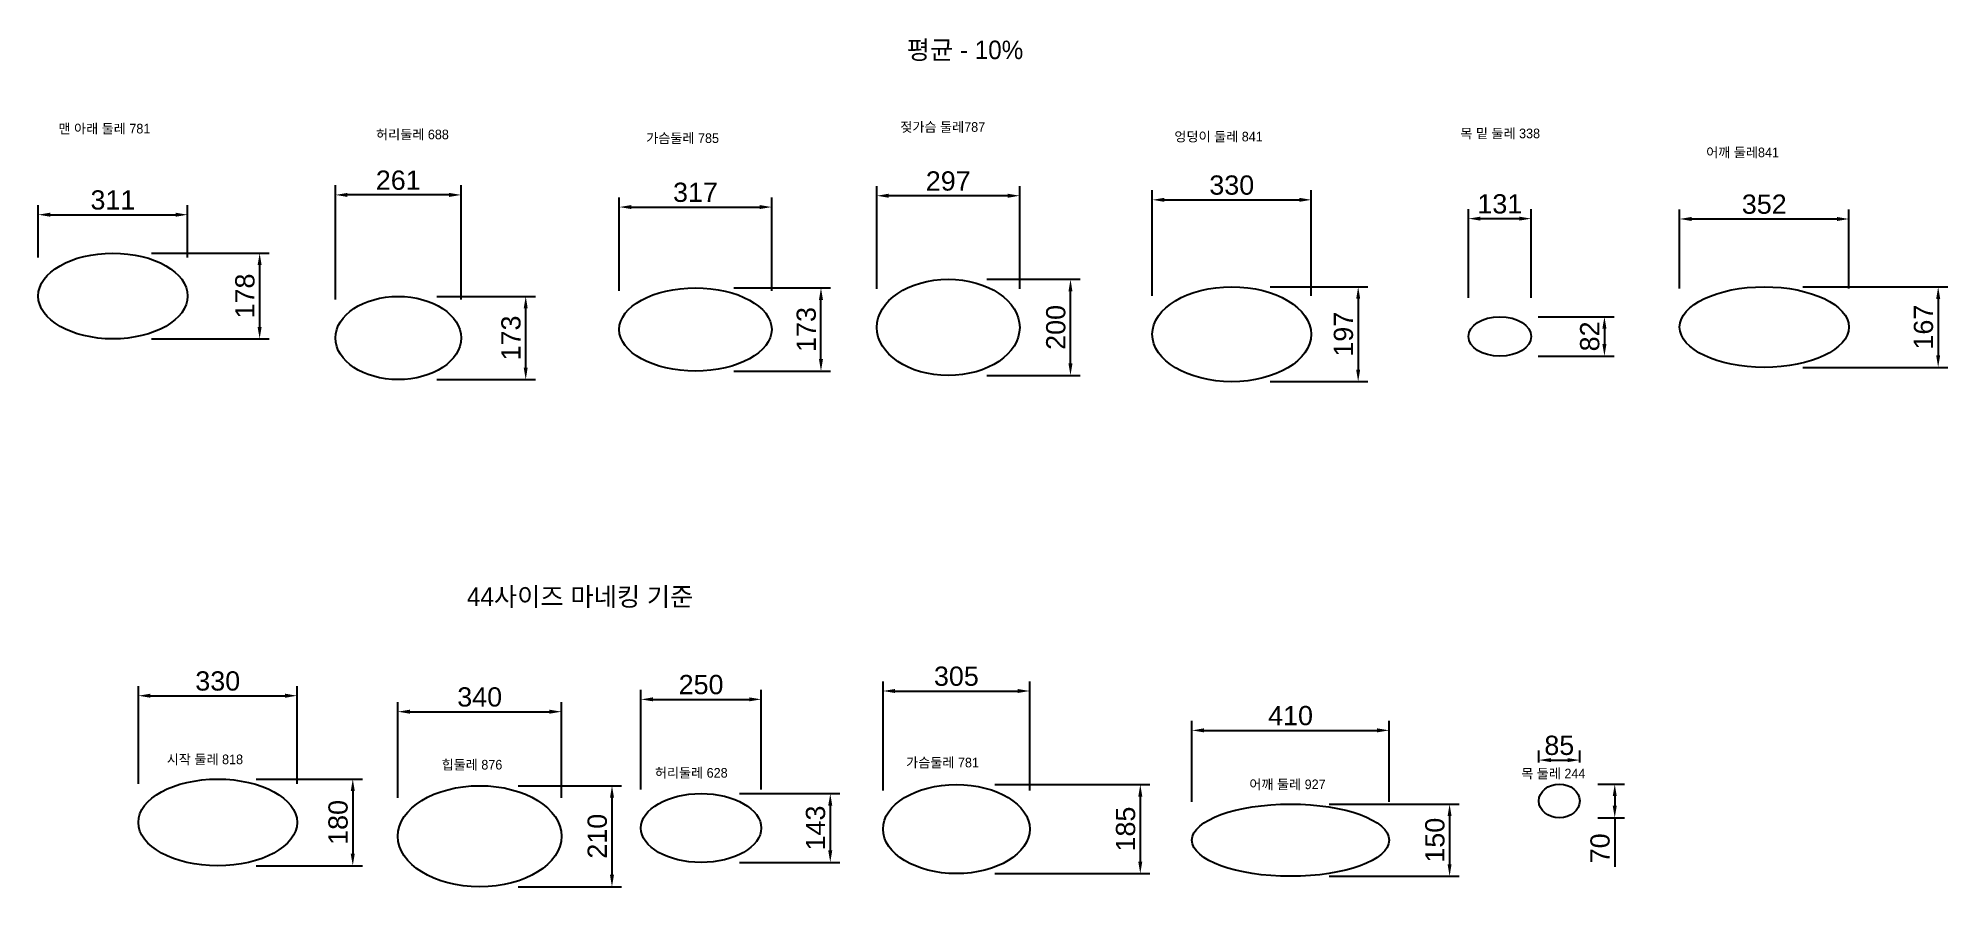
# Model space of a CAD drawing. Header units: millimetres. Extents: x -281 to 18273, y 674 to 20387.
# Drawn here: x 992 to 4961, y 3677 to 5440 of the extents above; entities that cross this region are included whole.
import ezdxf

# ---------------------------------------------------------------- set-up
doc = ezdxf.new("R2010")
doc.units = ezdxf.units.MM
doc.header["$PDMODE"] = 35
doc.header["$PDSIZE"] = 5
doc.styles.get("Standard").update_dxf_attribs({"font": 'arial.ttf'})
doc.dimstyles.new('이연주', dxfattribs={"dimscale": 10, "dimtxt": 4, "dimasz": 2.5, "dimexe": 2, "dimexo": 8, "dimgap": 1, "dimtad": 1, "dimdec": 0, "dimtxsty": 'Standard', "dimcen": 0, "dimclrd": 1, "dimclre": 1, "dimclrt": 2, "dimadec": 0, "dimazin": 0, "dimtfac": 1, "dimtdec": 0, "dimtmove": 0, "dimatfit": 3, "dimfxl": 1, "dimarcsym": 0})

msp = doc.modelspace()

# ---------------------------------------------------------------- texts
at = {"char_height": 38.497, "attachment_point": 5}
for s, insert in [('\\pxqc;{\\fGulim|b0|i0|c129|p50;\\C2;평균 - 10%}', (2918.3, 5413.3)), ('{\\fGulim|b0|i0|c129|p50;\\C2;44사이즈 마네킹 기준}', (2118.4, 4277.4))]:
    msp.add_mtext_dynamic_manual_height_columns(s, width=2355.687, gutter_width=48.1, heights=[0], dxfattribs=dict(at, insert=insert))
at = {"color": 2, "char_height": 20, "attachment_point": 1}
for s, width, insert in [('{\\fGulim|b0|i0|c129|p50;맨 아래 둘레 781}', 291.73, (1034.1, 5261.7)), ('{\\fGulim|b0|i0|c129|p50;허리둘레 688}', 197.416, (1694.2, 5249.6)), ('{\\fGulim|b0|i0|c129|p50;가슴둘레 785}', 197.416, (2255.7, 5241.9)), ('{\\fGulim|b0|i0|c129|p50;젖가슴 둘레787}', 197.416, (2783.9, 5265.1)), ('{\\fGulim|b0|i0|c129|p50;엉덩이 둘레 841}', 308.995, (3353.6, 5245.2)), ('{\\fGulim|b0|i0|c129|p50;목 밑 둘레 338}', 308.995, (3947.8, 5251.7)), ('{\\fGulim|b0|i0|c129|p50;어깨 둘레841}', 308.995, (4458.9, 5212.3)), ('{\\fGulim|b0|i0|c129|p50;시작 둘레 818}', 197.416, (1259.2, 3951.5)), ('{\\fGulim|b0|i0|c129|p50;힙둘레 876}', 197.416, (1830.4, 3940.4)), ('{\\fGulim|b0|i0|c129|p50;가슴둘레 781}', 197.416, (2796, 3944.9)), ('{\\fGulim|b0|i0|c129|p50;허리둘레 628}', 197.416, (2273.7, 3923.6)), ('{\\fGulim|b0|i0|c129|p50;어깨 둘레 927}', 197.416, (3509.4, 3899.6)), ('{\\fGulim|b0|i0|c129|p50;목 둘레 244}', 197.416, (4074.4, 3922.1))]:
    msp.add_mtext_dynamic_manual_height_columns(s, width=width, gutter_width=12.5, heights=[0], dxfattribs=dict(at, insert=insert))

# ---------------------------------------------------------------- blocks, each defined once
blk = doc.blocks.new('*D1')
at = {"color": 1, "lineweight": -2, "transparency": 16777216}
for p, q in [((2980.4, 3889.2), (3302.7, 3889.2)), ((3282.7, 3864.2), (3282.7, 3729.2)), ((2980.4, 3704.2), (3302.7, 3704.2))]:
    blk.add_line(p, q, dxfattribs=at)
at = {"color": 1, "transparency": 16777216}
for points in [[(3278.5, 3864.2), (3286.9, 3864.2), (3282.7, 3889.2)], [(3278.5, 3729.2), (3286.9, 3729.2), (3282.7, 3704.2)]]:
    blk.add_solid(points, dxfattribs=at)
at = {"layer": 'Defpoints', "color": 0, "transparency": 16777216}
for p in [(2900.4, 3889.2), (2900.4, 3704.2), (3282.7, 3704.2)]:
    blk.add_point(p, dxfattribs=at)
at = {"color": 2, "transparency": 16777216, "insert": (3252.3, 3796.7), "char_height": 40, "attachment_point": 5, "rotation": 90}
blk.add_mtext('185', dxfattribs=at)
blk = doc.blocks.new('*D2')
at = {"color": 1, "lineweight": -2, "transparency": 16777216}
for p, q in [((2747.9, 3876.7), (2747.9, 4103.5)), ((3052.9, 3876.7), (3052.9, 4103.5)), ((2772.9, 4083.5), (3027.9, 4083.5))]:
    blk.add_line(p, q, dxfattribs=at)
at = {"color": 1, "transparency": 16777216}
for points in [[(2772.9, 4087.7), (2772.9, 4079.4), (2747.9, 4083.5)], [(3027.9, 4087.7), (3027.9, 4079.4), (3052.9, 4083.5)]]:
    blk.add_solid(points, dxfattribs=at)
at = {"layer": 'Defpoints', "color": 0, "transparency": 16777216}
for p in [(3052.9, 4083.5), (2747.9, 3796.7), (3052.9, 3796.7)]:
    blk.add_point(p, dxfattribs=at)
at = {"color": 2, "transparency": 16777216, "insert": (2900.4, 4114), "char_height": 40, "attachment_point": 5}
blk.add_mtext('305', dxfattribs=at)
blk = doc.blocks.new('*D3')
at = {"color": 1, "lineweight": -2, "transparency": 16777216}
for p, q in [((2244.8, 3878.9), (2244.8, 4086.1)), ((2269.8, 4066.1), (2469.8, 4066.1)), ((2494.8, 3878.9), (2494.8, 4086.1))]:
    blk.add_line(p, q, dxfattribs=at)
at = {"color": 1, "transparency": 16777216}
for points in [[(2269.8, 4070.3), (2269.8, 4062), (2244.8, 4066.1)], [(2469.8, 4070.3), (2469.8, 4062), (2494.8, 4066.1)]]:
    blk.add_solid(points, dxfattribs=at)
at = {"layer": 'Defpoints', "color": 0, "transparency": 16777216}
for p in [(2494.8, 4066.1), (2244.8, 3798.9), (2494.8, 3798.9)]:
    blk.add_point(p, dxfattribs=at)
at = {"color": 2, "transparency": 16777216, "insert": (2369.8, 4096.6), "char_height": 40, "attachment_point": 5}
blk.add_mtext('250', dxfattribs=at)
blk = doc.blocks.new('*D4')
at = {"color": 1, "lineweight": -2, "transparency": 16777216}
for p, q in [((2449.8, 3870.4), (2658.3, 3870.4)), ((2638.3, 3845.4), (2638.3, 3752.4)), ((2449.8, 3727.4), (2658.3, 3727.4))]:
    blk.add_line(p, q, dxfattribs=at)
at = {"color": 1, "transparency": 16777216}
for points in [[(2634.1, 3845.4), (2642.5, 3845.4), (2638.3, 3870.4)], [(2634.1, 3752.4), (2642.5, 3752.4), (2638.3, 3727.4)]]:
    blk.add_solid(points, dxfattribs=at)
at = {"layer": 'Defpoints', "color": 0, "transparency": 16777216}
for p in [(2369.8, 3870.4), (2369.8, 3727.4), (2638.3, 3727.4)]:
    blk.add_point(p, dxfattribs=at)
at = {"color": 2, "transparency": 16777216, "insert": (2607.9, 3798.9), "char_height": 40, "attachment_point": 5, "rotation": 90}
blk.add_mtext('143', dxfattribs=at)
blk = doc.blocks.new('*D5')
at = {"color": 1, "lineweight": -2, "transparency": 16777216}
for p, q in [((1739.6, 3861.8), (1739.6, 4060.5)), ((2079.6, 3861.8), (2079.6, 4060.5)), ((1764.6, 4040.5), (2054.6, 4040.5))]:
    blk.add_line(p, q, dxfattribs=at)
at = {"color": 1, "transparency": 16777216}
for points in [[(1764.6, 4044.7), (1764.6, 4036.3), (1739.6, 4040.5)], [(2054.6, 4044.7), (2054.6, 4036.3), (2079.6, 4040.5)]]:
    blk.add_solid(points, dxfattribs=at)
at = {"layer": 'Defpoints', "color": 0, "transparency": 16777216}
for p in [(2079.6, 4040.5), (1739.6, 3781.8), (2079.6, 3781.8)]:
    blk.add_point(p, dxfattribs=at)
at = {"color": 2, "transparency": 16777216, "insert": (1909.6, 4070.9), "char_height": 40, "attachment_point": 5}
blk.add_mtext('340', dxfattribs=at)
blk = doc.blocks.new('*D6')
at = {"color": 1, "lineweight": -2, "transparency": 16777216}
for p, q in [((1989.6, 3886.8), (2204.6, 3886.8)), ((2184.6, 3861.8), (2184.6, 3701.8)), ((1989.6, 3676.8), (2204.6, 3676.8))]:
    blk.add_line(p, q, dxfattribs=at)
at = {"color": 1, "transparency": 16777216}
for points in [[(2180.4, 3861.8), (2188.8, 3861.8), (2184.6, 3886.8)], [(2180.4, 3701.8), (2188.8, 3701.8), (2184.6, 3676.8)]]:
    blk.add_solid(points, dxfattribs=at)
at = {"layer": 'Defpoints', "color": 0, "transparency": 16777216}
for p in [(1909.6, 3886.8), (1909.6, 3676.8), (2184.6, 3676.8)]:
    blk.add_point(p, dxfattribs=at)
at = {"color": 2, "transparency": 16777216, "insert": (2154.2, 3781.8), "char_height": 40, "attachment_point": 5, "rotation": 90}
blk.add_mtext('210', dxfattribs=at)
blk = doc.blocks.new('*D7')
at = {"color": 1, "lineweight": -2, "transparency": 16777216}
for p, q in [((4111.1, 3935.1), (4111.1, 3960)), ((4136.1, 3940), (4171.1, 3940)), ((4196.1, 3935.1), (4196.1, 3960))]:
    blk.add_line(p, q, dxfattribs=at)
at = {"color": 1, "transparency": 16777216}
for points in [[(4136.1, 3944.1), (4136.1, 3935.8), (4111.1, 3940)], [(4171.1, 3944.1), (4171.1, 3935.8), (4196.1, 3940)]]:
    blk.add_solid(points, dxfattribs=at)
at = {"layer": 'Defpoints', "color": 0, "transparency": 16777216}
for p in [(4196.1, 3940), (4111.1, 3855.1), (4196.1, 3855.1)]:
    blk.add_point(p, dxfattribs=at)
at = {"color": 2, "transparency": 16777216, "insert": (4153.6, 3970.4), "char_height": 40, "attachment_point": 5}
blk.add_mtext('85', dxfattribs=at)
blk = doc.blocks.new('*D8')
at = {"color": 1, "lineweight": -2, "transparency": 16777216}
for p, q in [((4233.6, 3890.1), (4288.9, 3890.1)), ((4268.9, 3865.1), (4268.9, 3845.1)), ((4233.6, 3820.1), (4288.9, 3820.1)), ((4268.9, 3820.1), (4268.9, 3718.3))]:
    blk.add_line(p, q, dxfattribs=at)
at = {"color": 1, "transparency": 16777216}
for points in [[(4264.7, 3865.1), (4273, 3865.1), (4268.9, 3890.1)], [(4264.7, 3845.1), (4273, 3845.1), (4268.9, 3820.1)]]:
    blk.add_solid(points, dxfattribs=at)
at = {"layer": 'Defpoints', "color": 0, "transparency": 16777216}
for p in [(4153.6, 3890.1), (4153.6, 3820.1), (4268.9, 3820.1)]:
    blk.add_point(p, dxfattribs=at)
at = {"color": 2, "transparency": 16777216, "insert": (4238.5, 3756.7), "char_height": 40, "attachment_point": 5, "rotation": 90}
blk.add_mtext('70', dxfattribs=at)
blk = doc.blocks.new('*D9')
at = {"color": 1, "lineweight": -2, "transparency": 16777216}
for p, q in [((1200.1, 3890.5), (1200.1, 4093.7)), ((1530.1, 3890.5), (1530.1, 4093.7)), ((1225.1, 4073.7), (1505.1, 4073.7))]:
    blk.add_line(p, q, dxfattribs=at)
at = {"color": 1, "transparency": 16777216}
for points in [[(1225.1, 4077.9), (1225.1, 4069.5), (1200.1, 4073.7)], [(1505.1, 4077.9), (1505.1, 4069.5), (1530.1, 4073.7)]]:
    blk.add_solid(points, dxfattribs=at)
at = {"layer": 'Defpoints', "color": 0, "transparency": 16777216}
for p in [(1530.1, 4073.7), (1200.1, 3810.5), (1530.1, 3810.5)]:
    blk.add_point(p, dxfattribs=at)
at = {"color": 2, "transparency": 16777216, "insert": (1365.1, 4104.1), "char_height": 40, "attachment_point": 5}
blk.add_mtext('330', dxfattribs=at)
blk = doc.blocks.new('*D10')
at = {"color": 1, "lineweight": -2, "transparency": 16777216}
for p, q in [((1445.1, 3900.5), (1665.8, 3900.5)), ((1645.8, 3875.5), (1645.8, 3745.5)), ((1445.1, 3720.5), (1665.8, 3720.5))]:
    blk.add_line(p, q, dxfattribs=at)
at = {"color": 1, "transparency": 16777216}
for points in [[(1641.6, 3875.5), (1650, 3875.5), (1645.8, 3900.5)], [(1641.6, 3745.5), (1650, 3745.5), (1645.8, 3720.5)]]:
    blk.add_solid(points, dxfattribs=at)
at = {"layer": 'Defpoints', "color": 0, "transparency": 16777216}
for p in [(1365.1, 3900.5), (1365.1, 3720.5), (1645.8, 3720.5)]:
    blk.add_point(p, dxfattribs=at)
at = {"color": 2, "transparency": 16777216, "insert": (1615.4, 3810.5), "char_height": 40, "attachment_point": 5, "rotation": 90}
blk.add_mtext('180', dxfattribs=at)
blk = doc.blocks.new('*D11')
at = {"color": 1, "lineweight": -2, "transparency": 16777216}
for p, q in [((3390, 3853.6), (3390, 4021.7)), ((3800, 3853.6), (3800, 4021.7)), ((3415, 4001.7), (3775, 4001.7))]:
    blk.add_line(p, q, dxfattribs=at)
at = {"color": 1, "transparency": 16777216}
for points in [[(3415, 4005.9), (3415, 3997.6), (3390, 4001.7)], [(3775, 4005.9), (3775, 3997.6), (3800, 4001.7)]]:
    blk.add_solid(points, dxfattribs=at)
at = {"layer": 'Defpoints', "color": 0, "transparency": 16777216}
for p in [(3800, 4001.7), (3390, 3773.6), (3800, 3773.6)]:
    blk.add_point(p, dxfattribs=at)
at = {"color": 2, "transparency": 16777216, "insert": (3595, 4032.2), "char_height": 40, "attachment_point": 5}
blk.add_mtext('410', dxfattribs=at)
blk = doc.blocks.new('*D12')
at = {"color": 1, "lineweight": -2, "transparency": 16777216}
for p, q in [((3675, 3848.6), (3945.6, 3848.6)), ((3925.6, 3823.6), (3925.6, 3723.6)), ((3675, 3698.6), (3945.6, 3698.6))]:
    blk.add_line(p, q, dxfattribs=at)
at = {"color": 1, "transparency": 16777216}
for points in [[(3921.4, 3823.6), (3929.7, 3823.6), (3925.6, 3848.6)], [(3921.4, 3723.6), (3929.7, 3723.6), (3925.6, 3698.6)]]:
    blk.add_solid(points, dxfattribs=at)
at = {"layer": 'Defpoints', "color": 0, "transparency": 16777216}
for p in [(3595, 3848.6), (3595, 3698.6), (3925.6, 3698.6)]:
    blk.add_point(p, dxfattribs=at)
at = {"color": 2, "transparency": 16777216, "insert": (3895.2, 3773.6), "char_height": 40, "attachment_point": 5, "rotation": 90}
blk.add_mtext('150', dxfattribs=at)
blk = doc.blocks.new('*D193')
at = {"color": 1, "lineweight": -2, "transparency": 16777216}
for p, q in [((1820.3, 4903.2), (2025.3, 4903.2)), ((2005.3, 4755.4), (2005.3, 4878.2)), ((1820.3, 4730.4), (2025.3, 4730.4))]:
    blk.add_line(p, q, dxfattribs=at)
at = {"color": 1, "transparency": 16777216}
for points in [[(2001.1, 4878.2), (2009.4, 4878.2), (2005.3, 4903.2)], [(2001.1, 4755.4), (2009.4, 4755.4), (2005.3, 4730.4)]]:
    blk.add_solid(points, dxfattribs=at)
at = {"layer": 'Defpoints', "color": 0, "transparency": 16777216}
for p in [(1740.3, 4903.2), (2005.3, 4903.2), (1740.3, 4730.4)]:
    blk.add_point(p, dxfattribs=at)
at = {"color": 2, "transparency": 16777216, "insert": (1974.8, 4816.8), "char_height": 40, "attachment_point": 5, "rotation": 90}
blk.add_mtext('173', dxfattribs=at)
blk = doc.blocks.new('*D194')
at = {"color": 1, "lineweight": -2, "transparency": 16777216}
for p, q in [((1609.8, 4896.8), (1609.8, 5134)), ((1870.8, 4896.8), (1870.8, 5134)), ((1845.8, 5114), (1634.8, 5114))]:
    blk.add_line(p, q, dxfattribs=at)
at = {"color": 1, "transparency": 16777216}
for points in [[(1634.8, 5118.2), (1634.8, 5109.8), (1609.8, 5114)], [(1845.8, 5118.2), (1845.8, 5109.8), (1870.8, 5114)]]:
    blk.add_solid(points, dxfattribs=at)
at = {"layer": 'Defpoints', "color": 0, "transparency": 16777216}
for p in [(1609.8, 5114), (1609.8, 4816.8), (1870.8, 4816.8)]:
    blk.add_point(p, dxfattribs=at)
at = {"color": 2, "transparency": 16777216, "insert": (1740.3, 5144.4), "char_height": 40, "attachment_point": 5}
blk.add_mtext('261', dxfattribs=at)
blk = doc.blocks.new('*D195')
at = {"color": 1, "lineweight": -2, "transparency": 16777216}
for p, q in [((2438.1, 4920.9), (2639, 4920.9)), ((2619, 4773.1), (2619, 4895.9)), ((2438.1, 4748.1), (2639, 4748.1))]:
    blk.add_line(p, q, dxfattribs=at)
at = {"color": 1, "transparency": 16777216}
for points in [[(2614.8, 4895.9), (2623.2, 4895.9), (2619, 4920.9)], [(2614.8, 4773.1), (2623.2, 4773.1), (2619, 4748.1)]]:
    blk.add_solid(points, dxfattribs=at)
at = {"layer": 'Defpoints', "color": 0, "transparency": 16777216}
for p in [(2358.1, 4920.9), (2619, 4920.9), (2358.1, 4748.1)]:
    blk.add_point(p, dxfattribs=at)
at = {"color": 2, "transparency": 16777216, "insert": (2588.6, 4834.5), "char_height": 40, "attachment_point": 5, "rotation": 90}
blk.add_mtext('173', dxfattribs=at)
blk = doc.blocks.new('*D196')
at = {"color": 1, "lineweight": -2, "transparency": 16777216}
for p, q in [((2199.7, 4914.5), (2199.7, 5108.8)), ((2224.7, 5088.8), (2491.5, 5088.8)), ((2516.5, 4914.5), (2516.5, 5108.8))]:
    blk.add_line(p, q, dxfattribs=at)
at = {"color": 1, "transparency": 16777216}
for points in [[(2224.7, 5092.9), (2224.7, 5084.6), (2199.7, 5088.8)], [(2491.5, 5092.9), (2491.5, 5084.6), (2516.5, 5088.8)]]:
    blk.add_solid(points, dxfattribs=at)
at = {"layer": 'Defpoints', "color": 0, "transparency": 16777216}
for p in [(2516.5, 5088.8), (2199.7, 4834.5), (2516.5, 4834.5)]:
    blk.add_point(p, dxfattribs=at)
at = {"color": 2, "transparency": 16777216, "insert": (2358.1, 5119.2), "char_height": 40, "attachment_point": 5}
blk.add_mtext('317', dxfattribs=at)
blk = doc.blocks.new('*D197')
at = {"color": 1, "lineweight": -2, "transparency": 16777216}
for p, q in [((2963.5, 4938.7), (3157.6, 4938.7)), ((3137.6, 4763.9), (3137.6, 4913.7)), ((2963.5, 4738.9), (3157.6, 4738.9))]:
    blk.add_line(p, q, dxfattribs=at)
at = {"color": 1, "transparency": 16777216}
for points in [[(3133.4, 4913.7), (3141.7, 4913.7), (3137.6, 4938.7)], [(3133.4, 4763.9), (3141.7, 4763.9), (3137.6, 4738.9)]]:
    blk.add_solid(points, dxfattribs=at)
at = {"layer": 'Defpoints', "color": 0, "transparency": 16777216}
for p in [(2883.5, 4938.7), (3137.6, 4938.7), (2883.5, 4738.9)]:
    blk.add_point(p, dxfattribs=at)
at = {"color": 2, "transparency": 16777216, "insert": (3107.2, 4838.8), "char_height": 40, "attachment_point": 5, "rotation": 90}
blk.add_mtext('200', dxfattribs=at)
blk = doc.blocks.new('*D198')
at = {"color": 1, "lineweight": -2, "transparency": 16777216}
for p, q in [((2735, 4918.8), (2735, 5132.3)), ((3032, 4918.8), (3032, 5132.3)), ((3007, 5112.3), (2760, 5112.3))]:
    blk.add_line(p, q, dxfattribs=at)
at = {"color": 1, "transparency": 16777216}
for points in [[(2760, 5116.5), (2760, 5108.1), (2735, 5112.3)], [(3007, 5116.5), (3007, 5108.1), (3032, 5112.3)]]:
    blk.add_solid(points, dxfattribs=at)
at = {"layer": 'Defpoints', "color": 0, "transparency": 16777216}
for p in [(2735, 5112.3), (2735, 4838.8), (3032, 4838.8)]:
    blk.add_point(p, dxfattribs=at)
at = {"color": 2, "transparency": 16777216, "insert": (2883.5, 5142.7), "char_height": 40, "attachment_point": 5}
blk.add_mtext('297', dxfattribs=at)
blk = doc.blocks.new('*D199')
at = {"color": 1, "lineweight": -2, "transparency": 16777216}
for p, q in [((3307.7, 4904.6), (3307.7, 5123.8)), ((3638, 4904.6), (3638, 5123.8)), ((3332.7, 5103.8), (3613, 5103.8))]:
    blk.add_line(p, q, dxfattribs=at)
at = {"color": 1, "transparency": 16777216}
for points in [[(3332.7, 5108), (3332.7, 5099.6), (3307.7, 5103.8)], [(3613, 5108), (3613, 5099.6), (3638, 5103.8)]]:
    blk.add_solid(points, dxfattribs=at)
at = {"layer": 'Defpoints', "color": 0, "transparency": 16777216}
for p in [(3638, 5103.8), (3307.7, 4824.6), (3638, 4824.6)]:
    blk.add_point(p, dxfattribs=at)
at = {"color": 2, "transparency": 16777216, "insert": (3472.8, 5134.2), "char_height": 40, "attachment_point": 5}
blk.add_mtext('330', dxfattribs=at)
blk = doc.blocks.new('*D200')
at = {"color": 1, "lineweight": -2, "transparency": 16777216}
for p, q in [((3552.8, 4923.2), (3755.6, 4923.2)), ((3735.6, 4898.2), (3735.6, 4751.1)), ((3552.8, 4726.1), (3755.6, 4726.1))]:
    blk.add_line(p, q, dxfattribs=at)
at = {"color": 1, "transparency": 16777216}
for points in [[(3731.4, 4898.2), (3739.7, 4898.2), (3735.6, 4923.2)], [(3731.4, 4751.1), (3739.7, 4751.1), (3735.6, 4726.1)]]:
    blk.add_solid(points, dxfattribs=at)
at = {"layer": 'Defpoints', "color": 0, "transparency": 16777216}
for p in [(3472.8, 4923.2), (3472.8, 4726.1), (3735.6, 4726.1)]:
    blk.add_point(p, dxfattribs=at)
at = {"color": 2, "transparency": 16777216, "insert": (3705.1, 4824.6), "char_height": 40, "attachment_point": 5, "rotation": 90}
blk.add_mtext('197', dxfattribs=at)
blk = doc.blocks.new('*D201')
at = {"color": 1, "lineweight": -2, "transparency": 16777216}
for p, q in [((3964.8, 4900.1), (3964.8, 5084.7)), ((4095.3, 4900.1), (4095.3, 5084.7)), ((3989.8, 5064.7), (4070.3, 5064.7))]:
    blk.add_line(p, q, dxfattribs=at)
at = {"color": 1, "transparency": 16777216}
for points in [[(3989.8, 5068.9), (3989.8, 5060.6), (3964.8, 5064.7)], [(4070.3, 5068.9), (4070.3, 5060.6), (4095.3, 5064.7)]]:
    blk.add_solid(points, dxfattribs=at)
at = {"layer": 'Defpoints', "color": 0, "transparency": 16777216}
for p in [(4095.3, 5064.7), (3964.8, 4820.1), (4095.3, 4820.1)]:
    blk.add_point(p, dxfattribs=at)
at = {"color": 2, "transparency": 16777216, "insert": (4030, 5095.2), "char_height": 40, "attachment_point": 5}
blk.add_mtext('131', dxfattribs=at)
blk = doc.blocks.new('*D202')
at = {"color": 1, "lineweight": -2, "transparency": 16777216}
for p, q in [((4110, 4861.1), (4267.4, 4861.1)), ((4247.4, 4836.1), (4247.4, 4804.2)), ((4110, 4779.2), (4267.4, 4779.2))]:
    blk.add_line(p, q, dxfattribs=at)
at = {"color": 1, "transparency": 16777216}
for points in [[(4243.2, 4836.1), (4251.6, 4836.1), (4247.4, 4861.1)], [(4243.2, 4804.2), (4251.6, 4804.2), (4247.4, 4779.2)]]:
    blk.add_solid(points, dxfattribs=at)
at = {"layer": 'Defpoints', "color": 0, "transparency": 16777216}
for p in [(4030, 4861.1), (4030, 4779.2), (4247.4, 4779.2)]:
    blk.add_point(p, dxfattribs=at)
at = {"color": 2, "transparency": 16777216, "insert": (4217, 4820.1), "char_height": 40, "attachment_point": 5, "rotation": 90}
blk.add_mtext('82', dxfattribs=at)
blk = doc.blocks.new('*D203')
at = {"color": 1, "lineweight": -2, "transparency": 16777216}
for p, q in [((4403.6, 4919.4), (4403.6, 5084)), ((4755.5, 4919.4), (4755.5, 5084)), ((4428.6, 5064), (4730.5, 5064))]:
    blk.add_line(p, q, dxfattribs=at)
at = {"color": 1, "transparency": 16777216}
for points in [[(4428.6, 5068.2), (4428.6, 5059.8), (4403.6, 5064)], [(4730.5, 5068.2), (4730.5, 5059.8), (4755.5, 5064)]]:
    blk.add_solid(points, dxfattribs=at)
at = {"layer": 'Defpoints', "color": 0, "transparency": 16777216}
for p in [(4755.5, 5064), (4403.6, 4839.4), (4755.5, 4839.4)]:
    blk.add_point(p, dxfattribs=at)
at = {"color": 2, "transparency": 16777216, "insert": (4579.6, 5094.5), "char_height": 40, "attachment_point": 5}
blk.add_mtext('352', dxfattribs=at)
blk = doc.blocks.new('*D204')
at = {"color": 1, "lineweight": -2, "transparency": 16777216}
for p, q in [((4659.6, 4923.1), (4961.1, 4923.1)), ((4941.1, 4898.1), (4941.1, 4780.7)), ((4659.6, 4755.7), (4961.1, 4755.7))]:
    blk.add_line(p, q, dxfattribs=at)
at = {"color": 1, "transparency": 16777216}
for points in [[(4937, 4898.1), (4945.3, 4898.1), (4941.1, 4923.1)], [(4937, 4780.7), (4945.3, 4780.7), (4941.1, 4755.7)]]:
    blk.add_solid(points, dxfattribs=at)
at = {"layer": 'Defpoints', "color": 0, "transparency": 16777216}
for p in [(4579.6, 4923.1), (4579.6, 4755.7), (4941.1, 4755.7)]:
    blk.add_point(p, dxfattribs=at)
at = {"color": 2, "transparency": 16777216, "insert": (4910.7, 4839.4), "char_height": 40, "attachment_point": 5, "rotation": 90}
blk.add_mtext('167', dxfattribs=at)
blk = doc.blocks.new('*D205')
at = {"color": 1, "lineweight": -2, "transparency": 16777216}
for p, q in [((991.9, 4984), (991.9, 5092.9)), ((1302.4, 4984), (1302.4, 5092.9)), ((1016.9, 5072.9), (1277.4, 5072.9))]:
    blk.add_line(p, q, dxfattribs=at)
at = {"color": 1, "transparency": 16777216}
for points in [[(1016.9, 5077.1), (1016.9, 5068.7), (991.9, 5072.9)], [(1277.4, 5077.1), (1277.4, 5068.7), (1302.4, 5072.9)]]:
    blk.add_solid(points, dxfattribs=at)
at = {"layer": 'Defpoints', "color": 0, "transparency": 16777216}
for p in [(1302.4, 5072.9), (991.9, 4904), (1302.4, 4904)]:
    blk.add_point(p, dxfattribs=at)
at = {"color": 2, "transparency": 16777216, "insert": (1147.2, 5103.3), "char_height": 40, "attachment_point": 5}
blk.add_mtext('311', dxfattribs=at)
blk = doc.blocks.new('*D192')
at = {"color": 1, "lineweight": -2, "transparency": 16777216}
for p, q in [((1227.2, 4993.1), (1472.2, 4993.1)), ((1452.2, 4968.1), (1452.2, 4839.9)), ((1227.2, 4814.9), (1472.2, 4814.9))]:
    blk.add_line(p, q, dxfattribs=at)
at = {"color": 1, "transparency": 16777216}
for points in [[(1448, 4968.1), (1456.4, 4968.1), (1452.2, 4993.1)], [(1448, 4839.9), (1456.4, 4839.9), (1452.2, 4814.9)]]:
    blk.add_solid(points, dxfattribs=at)
at = {"layer": 'Defpoints', "color": 0, "transparency": 16777216}
for p in [(1147.2, 4993.1), (1147.2, 4814.9), (1452.2, 4814.9)]:
    blk.add_point(p, dxfattribs=at)
at = {"color": 2, "transparency": 16777216, "insert": (1421.8, 4904), "char_height": 40, "attachment_point": 5, "rotation": 90}
blk.add_mtext('178', dxfattribs=at)

# ---------------------------------------------------------------- dimensions: what is measured, and where the dimension line sits
for base, p1, p2, angle, picture, middle in [((1609.8, 5114), (1870.8, 4816.8), (1609.8, 4816.8), 180, '*D194', (1740.3, 5144.4)), ((3638, 5103.8), (3307.7, 4824.6), (3638, 4824.6), 180, '*D199', (3472.8, 5134.2)), ((2516.5, 5088.8), (2199.7, 4834.5), (2516.5, 4834.5), 180, '*D196', (2358.1, 5119.2)), ((1452.2, 4814.9), (1147.2, 4993.1), (1147.2, 4814.9), 90, '*D192', (1421.8, 4904)), ((3137.6, 4938.7), (2883.5, 4738.9), (2883.5, 4938.7), 90, '*D197', (3107.2, 4838.8)), ((3735.6, 4726.1), (3472.8, 4923.2), (3472.8, 4726.1), 90, '*D200', (3705.1, 4824.6)), ((4941.1, 4755.7), (4579.6, 4923.1), (4579.6, 4755.7), 90, '*D204', (4910.7, 4839.4)), ((2005.3, 4903.2), (1740.3, 4730.4), (1740.3, 4903.2), 90, '*D193', (1974.8, 4816.8)), ((4247.4, 4779.2), (4030, 4861.1), (4030, 4779.2), 90, '*D202', (4217, 4820.1)), ((4268.9, 3820.1), (4153.6, 3890.1), (4153.6, 3820.1), 90, '*D8', (4238.5, 3756.7)), ((2184.6, 3676.8), (1909.6, 3886.8), (1909.6, 3676.8), 90, '*D6', (2154.2, 3781.8)), ((3282.7, 3704.2), (2900.4, 3889.2), (2900.4, 3704.2), 90, '*D1', (3252.3, 3796.7))]:
    dim = msp.add_linear_dim(base=base, p1=p1, p2=p2, angle=angle, dimstyle='이연주')
    dim.commit()
    dim.dimension.update_dxf_attribs({"geometry": picture, "text_midpoint": middle})
for base, p1, p2, angle, picture, middle in [((2735, 5112.3), (3032, 4838.8), (2735, 4838.8), 180, '*D198', (2883.5, 5112.3)), ((2619, 4920.9), (2358.1, 4748.1), (2358.1, 4920.9), 90, '*D195', (2619, 4834.5)), ((1645.8, 3720.5), (1365.1, 3900.5), (1365.1, 3720.5), 90, '*D10', (1645.8, 3810.5)), ((2638.3, 3727.4), (2369.8, 3870.4), (2369.8, 3727.4), 90, '*D4', (2638.3, 3798.9)), ((3925.6, 3698.6), (3595, 3848.6), (3595, 3698.6), 90, '*D12', (3925.6, 3773.6))]:
    dim = msp.add_linear_dim(base=base, p1=p1, p2=p2, angle=angle, dimstyle='이연주')
    dim.commit()
    dim.dimension.update_dxf_attribs({"geometry": picture, "text_midpoint": middle, "dimtype": 160})
for base, p1, p2, picture, middle in [((1302.4333917, 5072.8959779), (991.9333917, 4903.977906), (1302.4333917, 4903.977906), '*D205', (1147.1833917, 5072.8959779)), ((2494.8, 4066.1), (2244.8, 3798.9), (2494.8, 3798.9), '*D3', (2369.8, 4066.1))]:
    dim = msp.add_linear_dim(base=base, p1=p1, p2=p2, dimstyle='이연주')
    dim.commit()
    dim.dimension.update_dxf_attribs({"geometry": picture, "text_midpoint": middle, "dimtype": 160})
for base, p1, p2, picture, middle in [((4095.277962, 5064.7296089), (3964.777962, 4820.1319922), (4095.277962, 4820.1319922), '*D201', (4030.027962, 5095.166171)), ((4755.5, 5064), (4403.6, 4839.4), (4755.5, 4839.4), '*D203', (4579.6, 5094.5)), ((1530.1, 4073.7), (1200.1, 3810.5), (1530.1, 3810.5), '*D9', (1365.1, 4104.1)), ((3052.9, 4083.5), (2747.9, 3796.7), (3052.9, 3796.7), '*D2', (2900.4, 4114)), ((2079.6, 4040.5), (1739.6, 3781.8), (2079.6, 3781.8), '*D5', (1909.6, 4070.9)), ((3800, 4001.7), (3390, 3773.6), (3800, 3773.6), '*D11', (3595, 4032.2)), ((4196.1, 3940), (4111.1, 3855.1), (4196.1, 3855.1), '*D7', (4153.6, 3970.4))]:
    dim = msp.add_linear_dim(base=base, p1=p1, p2=p2, dimstyle='이연주')
    dim.commit()
    dim.dimension.update_dxf_attribs({"geometry": picture, "text_midpoint": middle})

# ---------------------------------------------------------------- linework, layer by layer
for centre, major_axis, ratio in [((1147.2, 4904), (155.2, 0), 0.573913), ((2883.5, 4838.8), (-148.5, 0), 0.672727), ((3472.8, 4824.6), (-165.2, 0), 0.59673), ((4579.6, 4839.4), (175.9, 0), 0.475703), ((1740.3, 4816.8), (-130.5, 0), 0.662069), ((2358.1, 4834.5), (-158.4, 0), 0.545455), ((4030, 4820.1), (65.2, 0), 0.627586), ((1365.1, 3810.5), (165, 0), 0.545455), ((4153.6, 3855.1), (-42.5, 0), 0.823529), ((1909.6, 3781.8), (-170, 0), 0.617647), ((2369.8, 3798.9), (-125, 0), 0.572), ((2900.4, 3796.7), (-152.5, 0), 0.606557), ((3595, 3773.6), (205, 0), 0.365854)]:
    msp.add_ellipse(centre, major_axis=major_axis, ratio=ratio)

msp.set_redraw_order([(e.dxf.handle, doc.entitydb.next_handle()) for e in msp.query("TEXT MTEXT ATTDEF DIMENSION ARC_DIMENSION")])  # texts and dimensions are drawn at this point

doc.saveas('drawing.dxf')
